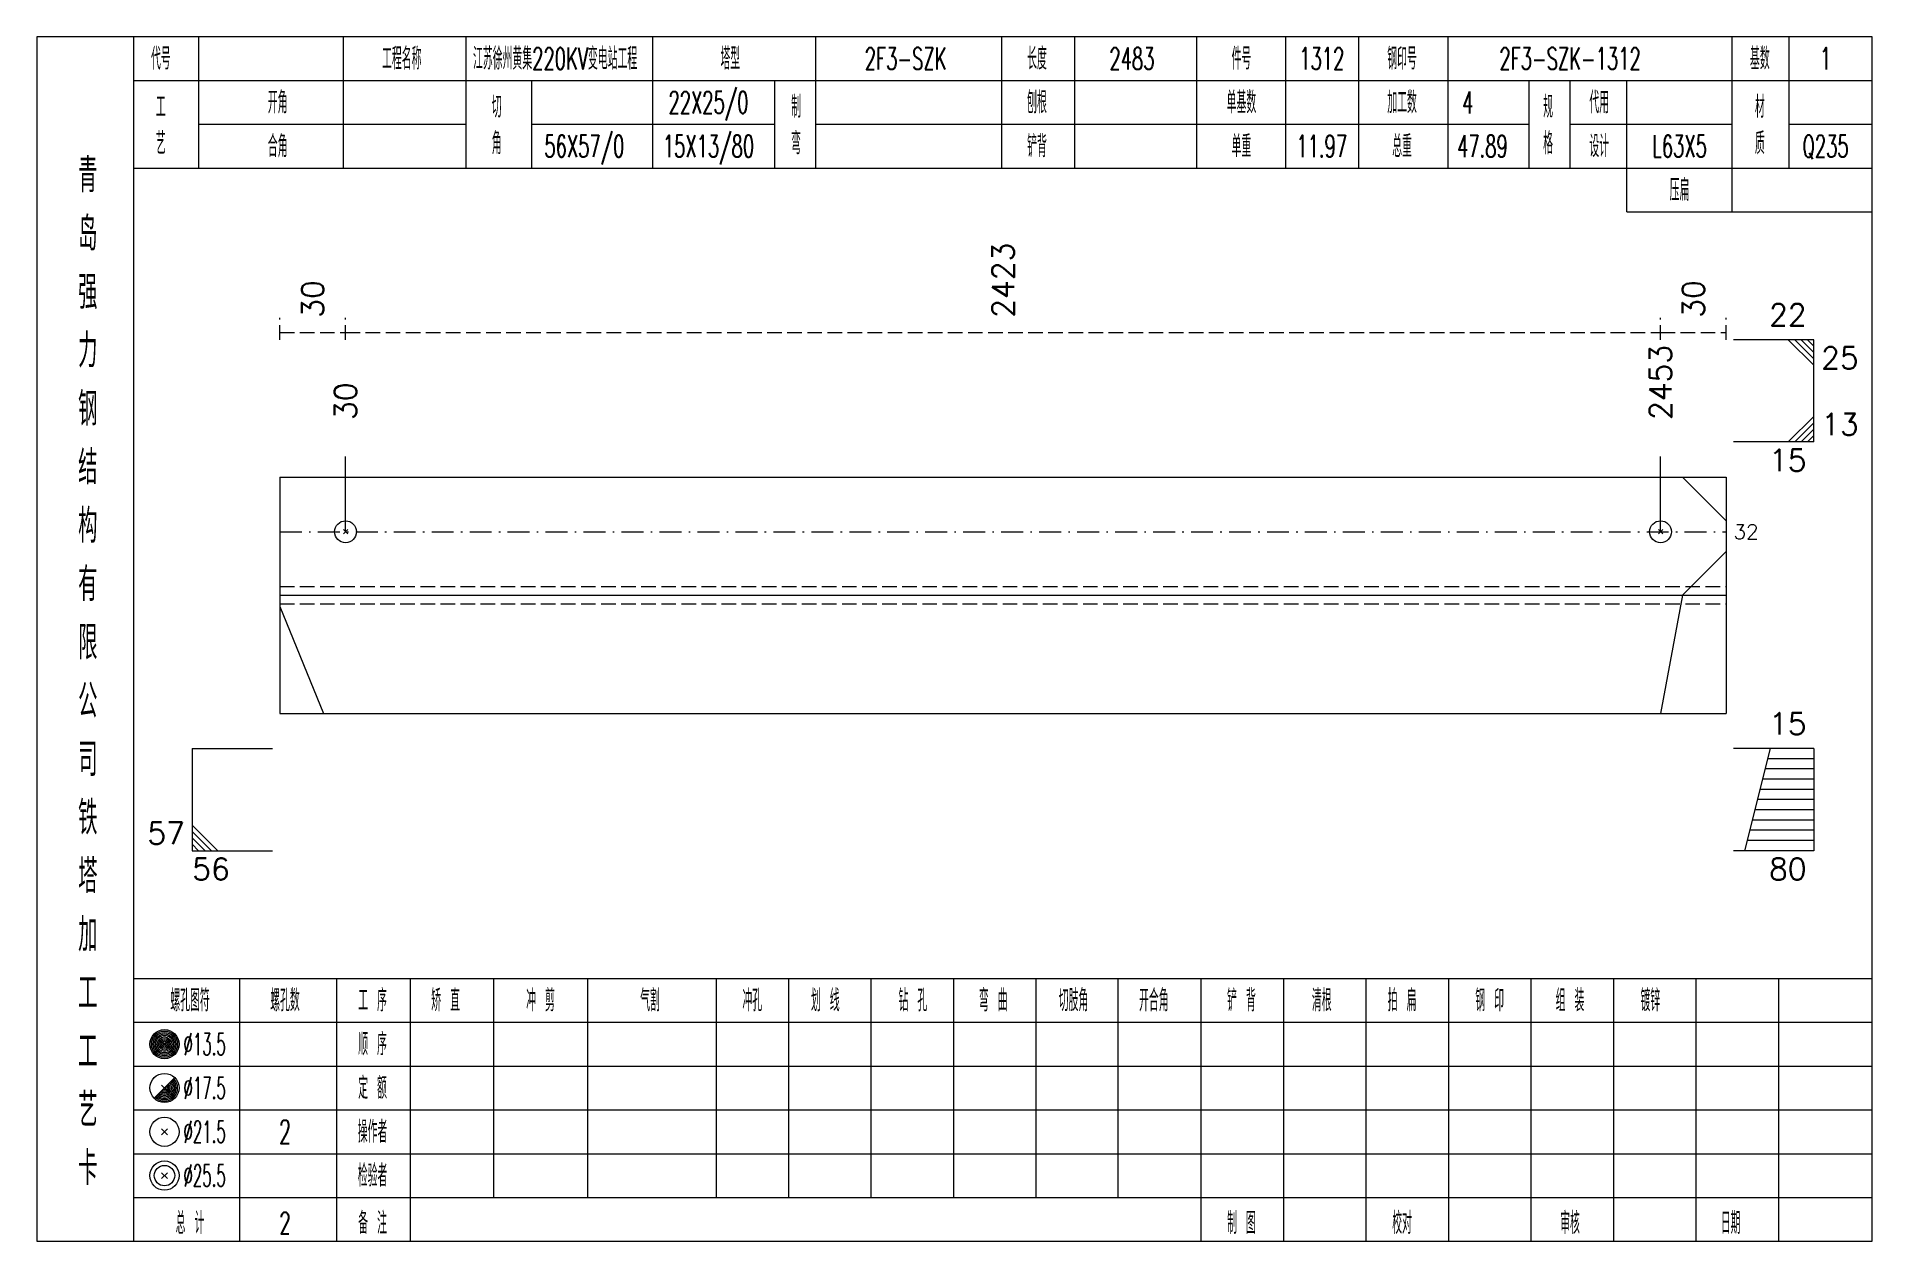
# Model space of a CAD drawing. Extents: x 0 to 4623, y -1159 to 4890.
# Drawn here: x 311.4 to 562.8, y 225 to 390 of the extents above; entities that cross this region are included whole.
import ezdxf
from ezdxf.enums import TextEntityAlignment as Align

# ---------------------------------------------------------------- set-up
doc = ezdxf.new("R2010")
doc.units = 0
doc.header["$MEASUREMENT"] = 0
doc.linetypes.add('一点画线', pattern=[5.2, 3, -1, 0.2, -1])
doc.linetypes.add('虚线', pattern=[2.75, 2, -0.75])
doc.layers.get('0').update_dxf_attribs({"linetype": 'CONTINUOUS', "lineweight": 25})
for name, color, linetype, lineweight in [('1', 7, 'CONTINUOUS', 25), ('4', 7, 'CONTINUOUS', 25), ('5', 7, 'CONTINUOUS', 25)]:
    doc.layers.add(name, color=color, linetype=linetype, lineweight=lineweight)
doc.styles.get("Standard").update_dxf_attribs({"font": 'simplex.shx', "width": 0.7, "height": 3, "bigfont": 'gbhzfs.shx'})

msp = doc.modelspace()

# ---------------------------------------------------------------- texts
at = {"color": 8, "linetype": 'Continuous', "lineweight": 9}
for s, p in [('2423', (443.75, 351.5)), ('30', (349.2, 351.5)), ('30', (538.3, 351.5))]:
    msp.add_text(s, height=3, rotation=90, dxfattribs=at).set_placement(p, align=Align.MIDDLE_LEFT)
at = {"color": 7, "linetype": 'Continuous', "lineweight": 13}
for s, p in [('22', (553.8, 349.5)), ('15', (553.8, 293.5)), ('57', (331.7, 278.5))]:
    msp.add_text(s, height=3, dxfattribs=at).set_placement(p, align=Align.BOTTOM_RIGHT)
for s, p in [('2453', (533.8, 337.5)), ('30', (353.7, 337.5))]:
    msp.add_text(s, height=3, rotation=90, dxfattribs=at).set_placement(p, align=Align.MIDDLE_LEFT)
for s, p in [('25', (555.8, 347.5)), ('56', (332.7, 277.5))]:
    msp.add_text(s, height=3, dxfattribs=at).set_placement(p, align=Align.TOP_LEFT)
msp.add_text('13', height=3, dxfattribs=at).set_placement((555.8, 334.5), align=Align.BOTTOM_LEFT)
for s, p in [('15', (553.8, 333.5)), ('80', (553.8, 277.5))]:
    msp.add_text(s, height=3, dxfattribs=at).set_placement(p, align=Align.TOP_RIGHT)
msp.add_text('32', height=2, dxfattribs=at).set_placement((543.8, 322.19), align=Align.MIDDLE_LEFT)
at = {"layer": '4', "color": 1, "linetype": 'Continuous', "lineweight": 13}
for s, height, width, p in [('代号', 3, 0.6, (328.4, 387)), ('工程名称', 3, 0.6, (361.4, 387)), ('江苏徐州黄集220KV变电站工程', 3, 0.6, (382.4, 387)), ('塔型', 3, 0.6, (406.4, 387)), ('2F3-SZK', 3, 0.6, (430.4, 387)), ('长度', 3, 0.6, (448.4, 387)), ('2483', 3, 0.6, (461.4, 387)), ('件号', 3, 0.6, (476.4, 387)), ('1312', 3, 0.6, (487.4, 387)), ('钢印号', 3, 0.6, (498.4, 387)), ('2F3-SZK-1312', 3, 0.6, (521.4, 387)), ('基数', 3, 0.6, (547.4, 387)), ('1', 3, 0.6, (556.4, 387)), ('开角', 3, 0.6, (344.4, 381)), ('22X25/0', 3, 0.6, (403.4, 381)), ('制', 3, 0.6, (415.4, 380.4)), ('刨根', 3, 0.6, (448.4, 381)), ('单基数', 3, 0.6, (476.4, 381)), ('加工数', 3, 0.6, (498.4, 381)), ('4', 3, 0.6, (507.4, 381)), ('规', 3, 0.6, (518.4, 380.4)), ('代用', 3, 0.6, (525.4, 381)), ('材', 3, 0.6, (547.4, 380.4)), ('工', 3, 0.6, (328.4, 380.4)), ('切', 3, 0.6, (374.4, 380.4)), ('艺', 3, 0.6, (328.4, 375.4)), ('角', 3, 0.6, (374.4, 375.4)), ('弯', 3, 0.6, (415.4, 375.4)), ('格', 3, 0.6, (518.4, 375.4)), ('质', 3, 0.6, (547.4, 375.4)), ('合角', 3, 0.6, (344.4, 375)), ('56X57/0', 3, 0.6, (386.4, 375)), ('15X13/80', 3, 0.6, (403.4, 375)), ('铲背', 3, 0.6, (448.4, 375)), ('单重', 3, 0.6, (476.4, 375)), ('11.97', 3, 0.6, (487.4, 375)), ('总重', 3, 0.6, (498.4, 375)), ('47.89', 3, 0.6, (509.4, 375)), ('设计', 3, 0.6, (525.4, 375)), ('L63X5', 3, 0.6, (536.4, 375)), ('Q235', 3, 0.6, (556.4, 375)), ('青', 4.6, 0.8, (318.4, 371)), ('压扁', 3, 0.6, (536.4, 369)), ('岛', 4.6, 0.8, (318.4, 363)), ('强', 4.6, 0.8, (318.4, 355)), ('力', 4.6, 0.8, (318.4, 347)), ('钢', 4.6, 0.8, (318.4, 339)), ('结', 4.6, 0.8, (318.4, 331)), ('构', 4.6, 0.8, (318.4, 323)), ('有', 4.6, 0.8, (318.4, 315)), ('限', 4.6, 0.8, (318.4, 307)), ('公', 4.6, 0.8, (318.4, 299)), ('司', 4.6, 0.8, (318.4, 291)), ('铁', 4.6, 0.8, (318.4, 283)), ('塔', 4.6, 0.8, (318.4, 275)), ('加', 4.6, 0.8, (318.4, 267)), ('工', 4.6, 0.8, (318.4, 259)), ('螺孔图符', 3, 0.6, (332.4, 258)), ('螺孔数', 3, 0.6, (345.4, 258)), ('工 序', 3, 0.6, (357.4, 258)), ('矫 直', 3, 0.6, (367.4, 258)), ('冲 剪', 3, 0.6, (380.4, 258)), ('气割', 3, 0.6, (395.4, 258)), ('冲孔', 3, 0.6, (409.4, 258)), ('划 线', 3, 0.6, (419.4, 258)), ('钻 孔', 3, 0.6, (431.4, 258)), ('弯 曲', 3, 0.6, (442.4, 258)), ('切肢角', 3, 0.6, (453.4, 258)), ('开合角', 3, 0.6, (464.4, 258)), ('铲 背', 3, 0.6, (476.4, 258)), ('清根', 3, 0.6, (487.4, 258)), ('拍 扁', 3, 0.6, (498.4, 258)), ('钢 印', 3, 0.6, (510.4, 258)), ('组 装', 3, 0.6, (521.4, 258)), ('镀锌', 3, 0.6, (532.4, 258)), ('工', 4.6, 0.8, (318.4, 251)), ('%%C13.5', 3, 0.5, (334.4, 252)), ('顺 序', 3, 0.6, (357.4, 252)), ('%%C17.5', 3, 0.5, (334.4, 246)), ('定 额', 3, 0.6, (357.4, 246)), ('艺', 4.6, 0.8, (318.4, 243)), ('%%C21.5', 3, 0.5, (334.4, 240)), ('2', 3.2, 0.6, (345.4, 240)), ('操作者', 3, 0.6, (357.4, 240)), ('卡', 4.6, 0.8, (318.4, 235)), ('%%C25.5', 3, 0.5, (334.4, 234)), ('检验者', 3, 0.6, (357.4, 234)), ('总 计', 3, 0.6, (332.4, 227.5)), ('2', 3, 0.6, (345.4, 227.5)), ('备 注', 3, 0.6, (357.4, 227.5)), ('制 图', 3, 0.6, (476.4, 227.5)), ('校对', 3, 0.6, (498.4, 227.5)), ('审核', 3, 0.6, (521.4, 227.5)), ('日期', 3, 0.6, (543.4, 227.5))]:
    msp.add_text(s, height=height, dxfattribs=dict(at, width=width)).set_placement(p, align=Align.MIDDLE_CENTER)

# ---------------------------------------------------------------- blocks, each defined once
blk = doc.blocks.new('孔21.5')
at = {"layer": '5', "color": 7, "linetype": 'Continuous', "lineweight": 13}
for p, q in [((-0.2, -0.2), (0.2, 0.2)), ((-0.2, 0.2), (0.2, -0.2))]:
    blk.add_line(p, q, dxfattribs=at)
blk.add_circle((0, 0), 1, dxfattribs=at)

# ---------------------------------------------------------------- linework, layer by layer
at = {"color": 8, "linetype": '虚线', "lineweight": 9}
for p, q in [((344.7, 348.5), (344.7, 351.5)), ((344.7, 349.5), (353.7, 349.5)), ((353.7, 348.5), (353.7, 351.5)), ((353.7, 348.5), (353.7, 351.5)), ((353.7, 349.5), (533.8, 349.5)), ((533.8, 348.5), (533.8, 351.5)), ((533.8, 348.5), (533.8, 351.5)), ((533.8, 349.5), (542.8, 349.5)), ((542.8, 348.5), (542.8, 351.5))]:
    msp.add_line(p, q, dxfattribs=at)
at = {"color": 7, "linetype": 'Continuous', "lineweight": 13}
for p, q in [((554.8, 348.5), (543.8, 348.5)), ((551.3, 348.5), (554.8, 345)), ((552.175, 348.5), (554.8, 345.875)), ((553.05, 348.5), (554.8, 346.75)), ((553.925, 348.5), (554.8, 347.625)), ((554.8, 334.5), (554.8, 348.5)), ((551.3, 334.5), (554.8, 338)), ((552.175, 334.5), (554.8, 337.125)), ((554.8, 334.5), (543.8, 334.5)), ((553.05, 334.5), (554.8, 336.25)), ((553.925, 334.5), (554.8, 335.375)), ((353.7, 322.19), (353.7, 332.5)), ((533.8, 322.19), (533.8, 332.5)), ((542.8, 323.69), (536.8, 329.69)), ((542.8, 319.5), (536.8, 313.5)), ((344.7, 311.958), (350.7, 297.31)), ((536.8, 313.5), (533.8, 297.31)), ((332.7, 292.5), (343.7, 292.5)), ((332.7, 292.5), (332.7, 278.5)), ((554.8, 292.5), (543.8, 292.5)), ((548.8, 292.5), (545.3, 278.5)), ((554.8, 292.5), (554.8, 278.5)), ((554.8, 289.7), (548.1, 289.7)), ((554.8, 291.1), (548.45, 291.1)), ((554.8, 286.9), (547.4, 286.9)), ((554.8, 288.3), (547.75, 288.3)), ((554.8, 284.1), (546.7, 284.1)), ((554.8, 285.5), (547.05, 285.5)), ((336.2, 278.5), (332.7, 282)), ((554.8, 282.7), (546.35, 282.7)), ((335.325, 278.5), (332.7, 281.125)), ((334.45, 278.5), (332.7, 280.25)), ((333.575, 278.5), (332.7, 279.375)), ((554.8, 279.9), (545.65, 279.9)), ((554.8, 281.3), (546, 281.3)), ((332.7, 278.5), (343.7, 278.5)), ((554.8, 278.5), (543.8, 278.5))]:
    msp.add_line(p, q, dxfattribs=at)
at = {"color": 7, "linetype": 'Continuous', "lineweight": 18}
for p, q in [((344.7, 329.69), (344.7, 297.31)), ((344.7, 329.69), (542.8, 329.69)), ((542.8, 329.69), (542.8, 297.31)), ((344.7, 313.5), (542.8, 313.5))]:
    msp.add_line(p, q, dxfattribs=at)
at = {"color": 3, "linetype": '一点画线', "lineweight": 13}
msp.add_line((344.7, 322.19), (542.8, 322.19), dxfattribs=at)
at = {"color": 1, "linetype": '虚线', "lineweight": 18}
for p, q in [((344.7, 314.69), (542.8, 314.69)), ((344.7, 312.31), (542.8, 312.31))]:
    msp.add_line(p, q, dxfattribs=at)
at = {"layer": '1', "color": 7, "linetype": 'Continuous', "lineweight": 18}
msp.add_line((344.7, 297.31), (542.8, 297.31), dxfattribs=at)
at = {"layer": '4', "color": 1, "linetype": 'Continuous', "lineweight": 18}
for p, q in [((324.7, 225), (324.7, 390)), ((333.6, 372), (333.6, 390)), ((353.4, 372), (353.4, 390)), ((370.2, 372), (370.2, 390)), ((395.8, 372), (395.8, 390)), ((418.1, 372), (418.1, 390)), ((443.6, 372), (443.6, 390)), ((453.6, 372), (453.6, 390)), ((470.3, 372), (470.3, 390)), ((482.5, 372), (482.5, 390)), ((492.5, 372), (492.5, 390)), ((504.7, 372), (504.7, 390)), ((543.6, 366), (543.6, 390)), ((551.4, 372), (551.4, 390)), ((324.7, 384), (562.8, 384)), ((379.2, 372), (379.2, 384)), ((412.5, 372), (412.5, 384)), ((515.8, 372), (515.8, 384)), ((521.4, 372), (521.4, 384)), ((529.2, 366), (529.2, 384)), ((333.6, 378), (370.2, 378)), ((379.2, 378), (412.5, 378)), ((418.1, 378), (515.8, 378)), ((521.4, 378), (543.6, 378)), ((551.4, 378), (562.8, 378)), ((324.7, 372), (562.8, 372)), ((529.2, 366), (562.8, 366)), ((324.7, 261), (562.8, 261)), ((339.2, 225), (339.2, 261)), ((352.5, 225), (352.5, 261)), ((362.6, 225), (362.6, 261)), ((374, 231), (374, 261)), ((386.9, 231), (386.9, 261)), ((404.5, 231), (404.5, 261)), ((414.4, 231), (414.4, 261)), ((425.7, 231), (425.7, 261)), ((437, 231), (437, 261)), ((448.3, 231), (448.3, 261)), ((459.5, 231), (459.5, 261)), ((470.9, 231), (470.9, 261)), ((482.2, 231), (482.2, 261)), ((493.5, 231), (493.5, 261)), ((504.8, 231), (504.8, 261)), ((516.1, 231), (516.1, 261)), ((527.4, 231), (527.4, 261)), ((538.7, 231), (538.7, 261)), ((550, 231), (550, 261)), ((324.7, 255), (562.8, 255)), ((324.7, 249), (562.8, 249)), ((324.7, 243), (562.8, 243)), ((324.7, 237), (562.8, 237)), ((324.7, 231), (562.8, 231)), ((470.9, 225), (470.9, 231)), ((482.2, 225), (482.2, 231)), ((493.5, 225), (493.5, 231)), ((504.8, 225), (504.8, 231)), ((516.1, 225), (516.1, 231)), ((527.4, 225), (527.4, 231)), ((538.7, 225), (538.7, 231)), ((550, 225), (550, 231))]:
    msp.add_line(p, q, dxfattribs=at)
at = {"layer": '4', "color": 7, "linetype": 'Continuous', "lineweight": 13}
for p, q in [((328.7, 251.8), (329.1, 252.2)), ((329.1, 251.8), (328.7, 252.2)), ((327.486, 244.586), (330.314, 247.414)), ((328.5, 246.4), (329.3, 245.6)), ((328.5, 239.6), (329.3, 240.4)), ((328.5, 240.4), (329.3, 239.6)), ((328.5, 233.6), (329.3, 234.4)), ((328.5, 234.4), (329.3, 233.6))]:
    msp.add_line(p, q, dxfattribs=at)
at = {"layer": '4', "color": 1, "linetype": 'Continuous', "lineweight": 18}
msp.add_lwpolyline([(311.4, 390), (311.4, 225), (562.8, 225), (562.8, 390)], close=True, dxfattribs=at)
at = {"layer": '4', "color": 7, "linetype": 'Continuous', "lineweight": 13}
for centre, radius in [((328.9, 252), 2), ((328.9, 252), 1.8), ((328.9, 252), 1.6), ((328.9, 252), 1.4), ((328.9, 252), 1.2), ((328.9, 252), 1), ((328.9, 252), 0.8), ((328.9, 252), 0.6), ((328.9, 252), 0.4), ((328.9, 252), 0.2), ((328.9, 246), 2), ((328.9, 240), 2), ((328.9, 234), 2), ((328.9, 234), 1.4)]:
    msp.add_circle(centre, radius, dxfattribs=at)
for radius in [1.8, 1.6, 1.4, 1.2, 1, 0.8, 0.6, 0.4, 0.2]:
    msp.add_arc((328.9, 246), radius, 225, 45, dxfattribs=at)

# ---------------------------------------------------------------- block references
at = {"color": 7, "linetype": 'Continuous', "lineweight": 13, "xscale": 1.5, "yscale": 1.5, "zscale": 1.5}
for p in [(353.7, 322.19), (533.8, 322.19)]:
    msp.add_blockref('孔21.5', p, dxfattribs=at)

msp.set_redraw_order([(e.dxf.handle, doc.entitydb.next_handle()) for e in msp.query("TEXT MTEXT ATTDEF DIMENSION ARC_DIMENSION")])  # texts and dimensions are drawn at this point

doc.saveas('drawing.dxf')
